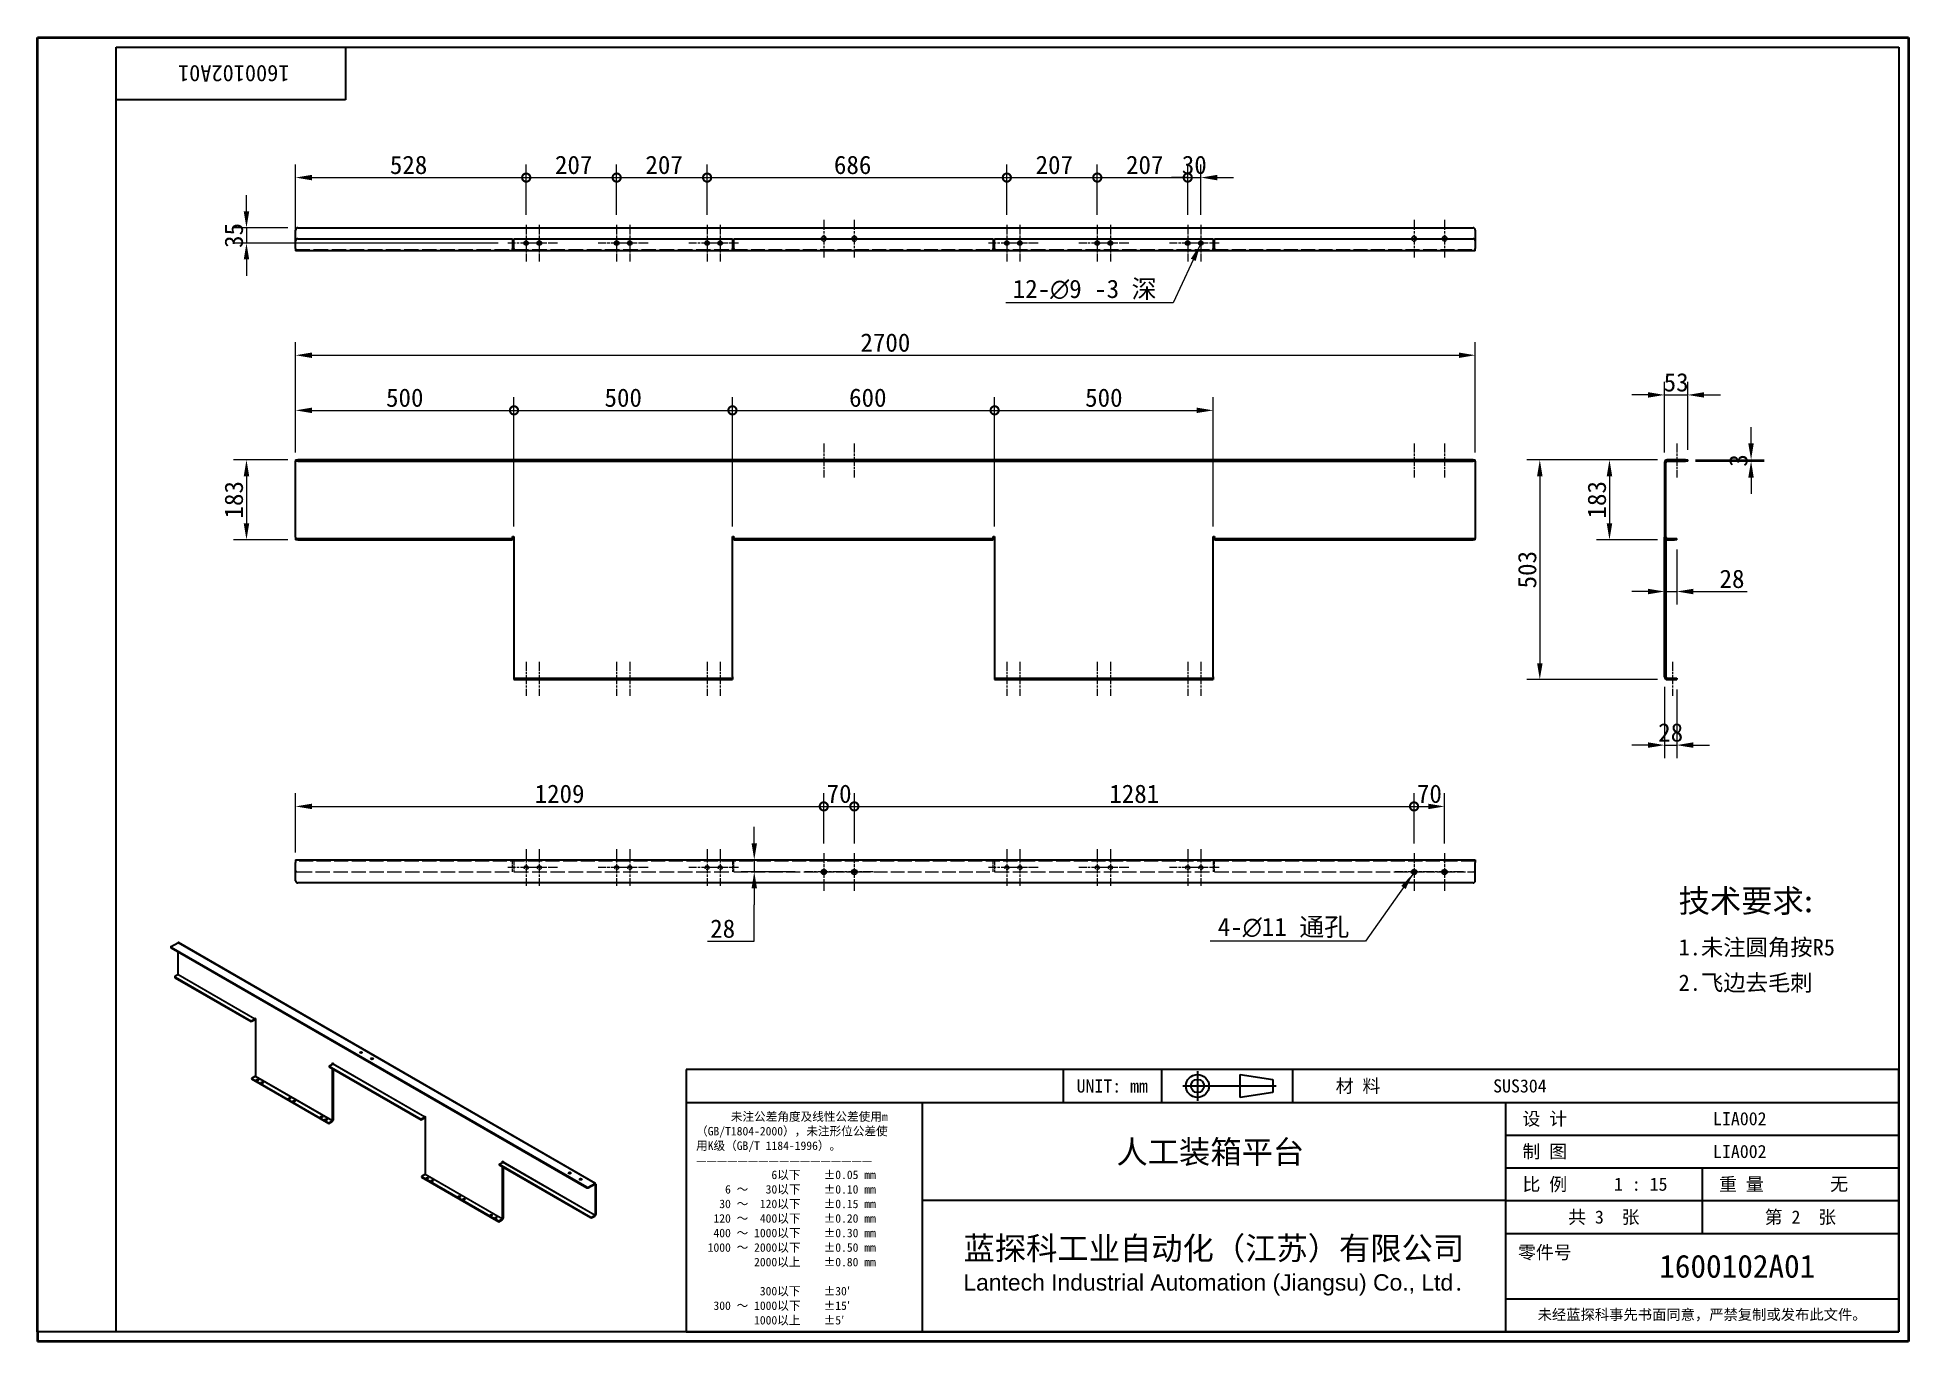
# Model space of a CAD drawing. Header units: millimetres. Extents: x 90 to 4373, y 82 to 3068.
import ezdxf
from ezdxf.enums import TextEntityAlignment as Align

# ---------------------------------------------------------------- set-up
doc = ezdxf.new("R2010")
doc.units = ezdxf.units.MM
doc.header["$LTSCALE"] = 15
doc.linetypes.add('CHAIN', pattern=[0.3543, 0.2362, -0.0295, 0.0591, -0.0295])
doc.linetypes.add('DASHED', pattern=[0.2067, 0.1654, -0.0413])
for name, color, linetype, lineweight in [('1', 7, 'Continuous', 18), ('可见 (ISO)', 7, 'Continuous', 25), ('可见窄的 (ISO)', 7, 'Continuous', 18), ('图框 (ISO)', 7, 'Continuous', 35), ('标题 (ISO)', 7, 'Continuous', 25)]:
    doc.layers.add(name, color=color, linetype=linetype, lineweight=lineweight)
for name, color, linetype, lineweight, true_color in [('中心标记 (ISO)', 1, 'CHAIN', 18, 0xff0000), ('中心线 (ISO)', 1, 'CHAIN', 18, 0xff0000), ('尺寸 (ISO)', 7, 'Continuous', 18, 0x008000), ('符号 (ISO)', 7, 'Continuous', 18, 0x008000), ('隐藏 (ISO)', 5, 'DASHED', 18, 0x0000ff)]:
    doc.layers.add(name, color=color, linetype=linetype, lineweight=lineweight, true_color=true_color)
doc.styles.add('文本样式164', font='SimSun.ttf')
doc.styles.add('文本样式165', font='SimSun.ttf')
doc.styles.add('文本样式74', font='SimSun.ttf')
doc.styles.add('最新国标', font='simfang.ttf')
doc.styles.add('注释文本 (ISO)', font='simfang.ttf')
doc.dimstyles.new('默认 (GB)', dxfattribs={"dimscale": 15, "dimtxt": 2.8, "dimasz": 2.5, "dimexe": 2, "dimexo": 1.5, "dimgap": 0.5, "dimtad": 1, "dimtoh": 1, "dimdsep": 46, "dimtxsty": '最新国标', "dimcen": 0.09, "dimdle": 10, "dimclrd": 256, "dimclre": 256, "dimclrt": 256, "dimaunit": 1, "dimadec": 3, "dimazin": 2, "dimtfac": 0.535714, "dimtdec": 3, "dimtmove": 0, "dimatfit": 3, "dimfxl": 0, "dimtolj": 1, "dimlwd": -1, "dimlwe": -1, "dimarcsym": 0})
doc.dimstyles.new('默认 (GB)$7', dxfattribs={"dimscale": 15, "dimtxt": 2.8, "dimasz": 2.5, "dimexe": 2, "dimexo": 1.5, "dimgap": 0.5, "dimtad": 1, "dimtoh": 1, "dimdsep": 46, "dimtxsty": '最新国标', "dimcen": 0.09, "dimdle": 10, "dimclrd": 256, "dimclre": 256, "dimclrt": 256, "dimaunit": 1, "dimadec": 3, "dimazin": 2, "dimtfac": 0.535714, "dimtdec": 3, "dimtmove": 0, "dimatfit": 3, "dimfxl": 0, "dimtolj": 1, "dimlwd": -1, "dimlwe": -1, "dimarcsym": 0})

msp = doc.modelspace()

# ---------------------------------------------------------------- texts
at = {"layer": '符号 (ISO)'}
for s, insert, char_height, width, attachment_point, line_spacing_factor, style in [('12-\\fAIGDT|b0|i0;{\\H42.0000;n}\\fFangSong|b0|i0;{\\H42.0000;9 -3 深}', (2651.565, 2466.777), 42, 365.06806, 9, 0.49, '最新国标'), ('{\\H1.75x;技术要求\\fCalibri|b0|i0|c0|p34;:\\fFangSong|b0|i0|c134|p49;\\P\\H0.71429x;1.未注圆角按R5\\P2.飞边去毛刺\\P}', (3846.152, 999.219), 30, 392.98246, 4, 1.298045, '注释文本 (ISO)'), ('4-\\fAIGDT|b0|i0;{\\H42.0000;n}\\fFangSong|b0|i0;{\\H42.0000;11 通孔}', (3092.36, 1006.211), 42, 333.31508, 9, 0.49, '最新国标')]:
    msp.add_mtext(s, dxfattribs=dict(at, insert=insert, char_height=char_height, width=width, attachment_point=attachment_point, line_spacing_factor=line_spacing_factor, style=style))

# ---------------------------------------------------------------- blocks, each defined once
blk = doc.blocks.new('图框 最新国标')
at = {"layer": '图框 (ISO)'}
for p, q in [((6, 7), (6, 204.5)), ((6, 204.5), (291.5, 204.5)), ((291.5, 204.5), (291.5, 5.5)), ((6, 7), (6, 5.5)), ((6, 7), (6, 5.5)), ((291.5, 5.5), (6, 5.5))]:
    blk.add_line(p, q, dxfattribs=at)
at = {"layer": '图框 (ISO)', "color": 7, "linetype": 'Continuous', "lineweight": 25}
for p, q in [((18, 203), (290, 203)), ((18, 7), (18, 203)), ((18, 203), (290, 203)), ((53, 203), (53, 195)), ((290, 203), (290, 7)), ((290, 203), (290, 7)), ((53, 195), (18, 195)), ((290, 7), (6, 7)), ((290, 7), (18, 7))]:
    blk.add_line(p, q, dxfattribs=at)
at = {"layer": '图框 (ISO)', "style": '文本样式74'}
blk.add_attdef('零件代号_001', (44.46, 200.25), '', height=2.5, rotation=180, dxfattribs=at)
blk = doc.blocks.new('标题栏 最新国标')
at = {"layer": '标题 (ISO)'}
for p, q in [((381.98, -183.84), (196.98, -183.84)), ((196.98, -183.84), (196.98, -223.84)), ((254.48, -183.84), (254.48, -188.84)), ((269.48, -183.84), (269.48, -188.84)), ((281.48, -188.09), (281.48, -184.59)), ((281.48, -184.59), (286.48, -185.34)), ((286.48, -185.34), (286.48, -187.34)), ((289.48, -183.84), (289.48, -188.84)), ((381.98, -223.84), (381.98, -183.84)), ((383.48, -183.84), (383.48, -225.34)), ((286.48, -187.34), (281.48, -188.09)), ((196.98, -188.84), (381.98, -188.84)), ((232.98, -188.84), (232.98, -223.84)), ((321.98, -188.84), (321.98, -223.84)), ((321.98, -193.84), (381.98, -193.84)), ((321.98, -198.84), (381.98, -198.84)), ((351.98, -198.84), (351.98, -208.84)), ((321.98, -203.84), (232.98, -203.84)), ((321.98, -203.84), (381.98, -203.84)), ((321.98, -208.84), (381.98, -208.84)), ((321.98, -218.84), (381.98, -218.84)), ((196.98, -223.84), (381.98, -223.84)), ((383.48, -225.34), (196.98, -225.34))]:
    blk.add_line(p, q, dxfattribs=at)
at = {"layer": '标题 (ISO)', "linetype": 'CHAIN', "ltscale": 5.000333}
blk.add_line((274.98, -184.09), (274.98, -188.59), dxfattribs=at)
at = {"layer": '标题 (ISO)', "linetype": 'CHAIN', "ltscale": 15.834605}
blk.add_line((272.73, -186.34), (286.98, -186.34), dxfattribs=at)
at = {"layer": '标题 (ISO)'}
for radius in [1.75, 1]:
    blk.add_circle((274.98, -186.34), radius, dxfattribs=at)
at = {"layer": '1', "style": '文本样式164'}
for s, p in [('UNIT: mm', (261.98, -186.34)), ('材 料', (299.48, -186.34)), ('设 计', (327.98, -191.34)), ('制 图', (327.98, -196.34)), ('比 例', (327.98, -201.34)), ('重 量', (357.98, -201.34)), ('共 3  张', (336.98, -206.34)), ('第 2  张', (366.98, -206.34))]:
    blk.add_text(s, height=2, dxfattribs=at).set_placement(p, align=Align.MIDDLE_CENTER)
at = {"layer": '标题 (ISO)', "style": '注释文本 (ISO)'}
for s, insert, char_height, attachment_point, line_spacing_factor in [('\\fSimSun|b0|i0;{\\H1.3000;      未注公差角度及线性公差使用m\\P}\\fSimSun|b0|i0;{\\H1.3000;（GB/T1804-2000），未注形位公差使\\P}\\fSimSun|b0|i0;{\\H1.3000;用K级（GB/T 1184-1996）。\\P}\\fSimSun|b0|i0;{\\H1.3000;—————————————————\\P}\\fSimSun|b0|i0;{\\H1.3000;             6以下    ±0.05 mm\\P}\\fSimSun|b0|i0;{\\H1.3000;     6 ～   30以下    ±0.10 mm\\P}\\fSimSun|b0|i0;{\\H1.3000;    30 ～  120以下    ±0.15 mm\\P}\\fSimSun|b0|i0;{\\H1.3000;   120 ～  400以下    ±0.20 mm\\P}\\fSimSun|b0|i0;{\\H1.3000;   400 ～ 1000以下    ±0.30 mm\\P}\\fSimSun|b0|i0;{\\H1.3000;  1000 ～ 2000以下    ±0.50 mm\\P}\\fSimSun|b0|i0;{\\H1.3000;          2000以上    ±0.80 mm\\P}\\fSimSun|b0|i0;{\\H1.3000;\\P}\\fSimSun|b0|i0;{\\H1.3000;           300以下    ±30′\\P}\\fSimSun|b0|i0;{\\H1.3000;   300 ～ 1000以下    ±15′\\P}\\fSimSun|b0|i0;{\\H1.3000;          1000以上    ±5′}', (198.48, -206.63), 1.3, 4, 1.023913), ('{\\fMicrosoft YaHei|b0|i0|c134|p34;\\H1.75x;蓝探科工业自动化（江苏）有限公司\\P\\fArial|b0|i0|c0|p34;\\H0.71429x;Lantech Industrial Automation (Jiangsu) Co., Ltd\\fFangSong|b0|i0|c134|p49;.\\H1.15195x; }', (277.48, -213.84), 2, 5, 0.978695)]:
    blk.add_mtext(s, dxfattribs=dict(at, insert=insert, char_height=char_height, attachment_point=attachment_point, line_spacing_factor=line_spacing_factor))
at = {"layer": '标题 (ISO)', "attachment_point": 5, "style": '注释文本 (ISO)'}
for s, insert, char_height in [('\\fFangSong|b0|i0;零件号', (327.98, -211.84), 2), ('\\fSimSun|b0|i0;{\\H1.6000;未经蓝探科事先书面同意，严禁复制或发布此文件。}', (351.98, -221.34), 1.6)]:
    blk.add_mtext(s, dxfattribs=dict(at, insert=insert, char_height=char_height))
at = {"layer": '标题 (ISO)'}
for tag, p, height, style in [('材料_001', (320.09, -187.33), 2, '注释文本 (ISO)'), ('设计人_001', (353.65, -192.33), 2, '注释文本 (ISO)'), ('库存编号_001', (262.62, -198.15), 3.5, '文本样式165'), ('设计人_001', (353.65, -197.33), 2, '注释文本 (ISO)'), ('视图比例_001', (338.53, -202.33), 2, '注释文本 (ISO)'), ('质量\\P3;_001', (371.53, -202.3), 2, '注释文本 (ISO)'), ('零件代号_001', (345.44, -215.59), 3.5, '文本样式165')]:
    blk.add_attdef(tag, p, '', height=height, dxfattribs=dict(at, style=style))
blk = doc.blocks.new('*D5')
at = {"layer": 'Defpoints', "color": 0, "transparency": 16777216}
for p in [(685.7, 2100.7), (568.4, 1917.7), (685.7, 1917.7)]:
    blk.add_point(p, dxfattribs=at)
at = {"layer": '尺寸 (ISO)', "color": 116, "true_color": 0x00803f, "transparency": 16777216}
for p, q in [((663.2, 2100.7), (538.4, 2100.7)), ((568.4, 2063.2), (568.4, 1955.2)), ((663.2, 1917.7), (538.4, 1917.7))]:
    blk.add_line(p, q, dxfattribs=at)
for points in [[(562.2, 2063.2), (574.7, 2063.2), (568.4, 2100.7)], [(562.2, 1955.2), (574.7, 1955.2), (568.4, 1917.7)]]:
    blk.add_solid(points, dxfattribs=at)
at = {"layer": '尺寸 (ISO)', "transparency": 16777216, "insert": (539.7, 2009.2), "char_height": 42, "attachment_point": 5, "rotation": 90, "style": '最新国标'}
blk.add_mtext('\\A1;183', dxfattribs=at)
blk = doc.blocks.new('*D6')
at = {"layer": 'Defpoints', "color": 0, "transparency": 16777216}
for p in [(3867, 2249.2), (3867, 2100.7), (3814, 2094.7)]:
    blk.add_point(p, dxfattribs=at)
at = {"layer": '尺寸 (ISO)', "color": 116, "true_color": 0x00803f, "transparency": 16777216}
for p, q in [((3814, 2117.2), (3814, 2279.2)), ((3867, 2123.2), (3867, 2279.2)), ((3776.5, 2249.2), (3739, 2249.2)), ((3814, 2249.2), (3867, 2249.2)), ((3904.5, 2249.2), (3942, 2249.2))]:
    blk.add_line(p, q, dxfattribs=at)
for points in [[(3776.5, 2255.5), (3776.5, 2243), (3814, 2249.2)], [(3904.5, 2255.5), (3904.5, 2243), (3867, 2249.2)]]:
    blk.add_solid(points, dxfattribs=at)
at = {"layer": '尺寸 (ISO)', "transparency": 16777216, "insert": (3840.5, 2277.9), "char_height": 42, "attachment_point": 5, "style": '最新国标'}
blk.add_mtext('\\A1;53', dxfattribs=at)
blk = doc.blocks.new('*D7')
at = {"layer": 'Defpoints', "color": 0, "transparency": 16777216}
for p in [(3820, 2100.7), (3528.5, 1597.7), (3820, 1597.7)]:
    blk.add_point(p, dxfattribs=at)
at = {"layer": '尺寸 (ISO)', "color": 116, "true_color": 0x00803f, "transparency": 16777216}
for p, q in [((3797.5, 2100.7), (3498.5, 2100.7)), ((3528.5, 2063.2), (3528.5, 1635.2)), ((3797.5, 1597.7), (3498.5, 1597.7))]:
    blk.add_line(p, q, dxfattribs=at)
for points in [[(3522.3, 2063.2), (3534.8, 2063.2), (3528.5, 2100.7)], [(3522.3, 1635.2), (3534.8, 1635.2), (3528.5, 1597.7)]]:
    blk.add_solid(points, dxfattribs=at)
at = {"layer": '尺寸 (ISO)', "transparency": 16777216, "insert": (3499.8, 1849.2), "char_height": 42, "attachment_point": 5, "rotation": 90, "style": '最新国标'}
blk.add_mtext('\\A1;503', dxfattribs=at)
blk = doc.blocks.new('*D8')
at = {"layer": 'Defpoints', "color": 0, "transparency": 16777216}
for p in [(3862, 2100.7), (3862, 2097.7), (4012, 2097.7)]:
    blk.add_point(p, dxfattribs=at)
at = {"layer": '尺寸 (ISO)', "color": 116, "true_color": 0x00803f, "transparency": 16777216}
for p, q in [((4012, 2138.2), (4012, 2175.7)), ((3884.5, 2100.7), (4042, 2100.7)), ((4012, 2100.7), (4012, 2097.7)), ((3884.5, 2097.7), (4042, 2097.7)), ((4012, 2060.2), (4012, 2022.7))]:
    blk.add_line(p, q, dxfattribs=at)
for points in [[(4005.7, 2138.2), (4018.2, 2138.2), (4012, 2100.7)], [(4005.7, 2060.2), (4018.2, 2060.2), (4012, 2097.7)]]:
    blk.add_solid(points, dxfattribs=at)
at = {"layer": '尺寸 (ISO)', "transparency": 16777216, "insert": (3983.2, 2099.2), "char_height": 42, "attachment_point": 5, "rotation": 90, "style": '最新国标'}
blk.add_mtext('\\A1;3', dxfattribs=at)
blk = doc.blocks.new('*D9')
at = {"layer": 'Defpoints', "color": 0, "transparency": 16777216}
for p in [(3842, 1917.7), (3842, 1799.3), (3814, 1785.8)]:
    blk.add_point(p, dxfattribs=at)
at = {"layer": '尺寸 (ISO)', "color": 116, "true_color": 0x00803f, "transparency": 16777216}
for p, q in [((3842, 1895.2), (3842, 1769.3)), ((3776.5, 1799.3), (3739, 1799.3)), ((3814, 1799.3), (3842, 1799.3)), ((3879.5, 1799.3), (4003.3, 1799.3))]:
    blk.add_line(p, q, dxfattribs=at)
for points in [[(3776.5, 1805.5), (3776.5, 1793), (3814, 1799.3)], [(3879.5, 1805.5), (3879.5, 1793), (3842, 1799.3)]]:
    blk.add_solid(points, dxfattribs=at)
at = {"layer": '尺寸 (ISO)', "transparency": 16777216, "insert": (3968.4, 1828), "char_height": 42, "attachment_point": 5, "style": '最新国标'}
blk.add_mtext('\\A1;28', dxfattribs=at)
blk = doc.blocks.new('*D10')
at = {"layer": 'Defpoints', "color": 0, "transparency": 16777216}
for p in [(3814, 1603.7), (3842, 1597.7), (3842, 1447.7)]:
    blk.add_point(p, dxfattribs=at)
at = {"layer": '尺寸 (ISO)', "color": 116, "true_color": 0x00803f, "transparency": 16777216}
for p, q in [((3814, 1581.2), (3814, 1417.7)), ((3842, 1575.2), (3842, 1417.7)), ((3776.5, 1447.7), (3739, 1447.7)), ((3814, 1447.7), (3842, 1447.7)), ((3879.5, 1447.7), (3917, 1447.7))]:
    blk.add_line(p, q, dxfattribs=at)
for points in [[(3776.5, 1454), (3776.5, 1441.5), (3814, 1447.7)], [(3879.5, 1454), (3879.5, 1441.5), (3842, 1447.7)]]:
    blk.add_solid(points, dxfattribs=at)
at = {"layer": '尺寸 (ISO)', "transparency": 16777216, "insert": (3828, 1476.4), "char_height": 42, "attachment_point": 5, "style": '最新国标'}
blk.add_mtext('\\A1;28', dxfattribs=at)
blk = doc.blocks.new('_DotSmall')
at = {"color": 0, "linetype": 'ByBlock', "const_width": 0.5}
blk.add_lwpolyline([(-0.0625, 0, 1), (0.0625, 0, 1)], format="xyb", close=True, dxfattribs=at)
blk = doc.blocks.new('*D11')
at = {"layer": 'Defpoints', "color": 0, "transparency": 16777216}
for p in [(1180.7, 2213.9), (680.7, 2094.7), (1180.7, 1925.2)]:
    blk.add_point(p, dxfattribs=at)
at = {"layer": '尺寸 (ISO)', "color": 116, "true_color": 0x00803f, "transparency": 16777216}
for p, q in [((680.7, 2117.2), (680.7, 2243.9)), ((1180.7, 1947.7), (1180.7, 2243.9)), ((718.2, 2213.9), (1180.7, 2213.9))]:
    blk.add_line(p, q, dxfattribs=at)
blk.add_solid([(718.2, 2220.2), (718.2, 2207.7), (680.7, 2213.9)], dxfattribs=at)
at = {"layer": '尺寸 (ISO)', "color": 116, "true_color": 0x00803f, "transparency": 16777216, "xscale": 37.5, "yscale": 37.5, "zscale": 37.5}
blk.add_blockref('_DotSmall', (1180.7, 2213.9), dxfattribs=at)
at = {"layer": '尺寸 (ISO)', "transparency": 16777216, "insert": (930.7, 2242.7), "char_height": 42, "attachment_point": 5, "style": '最新国标'}
blk.add_mtext('\\A1;500', dxfattribs=at)
blk = doc.blocks.new('*D13')
at = {"layer": 'Defpoints', "color": 0, "transparency": 16777216}
for p in [(1680.7, 2213.9), (1180.7, 1925.2), (1680.7, 1925.2)]:
    blk.add_point(p, dxfattribs=at)
at = {"layer": '尺寸 (ISO)', "color": 116, "true_color": 0x00803f, "transparency": 16777216}
for p, q in [((1180.7, 1947.7), (1180.7, 2243.9)), ((1680.7, 1947.7), (1680.7, 2243.9)), ((1180.7, 2213.9), (1680.7, 2213.9))]:
    blk.add_line(p, q, dxfattribs=at)
at = {"layer": '尺寸 (ISO)', "color": 116, "true_color": 0x00803f, "transparency": 16777216, "xscale": 37.5, "yscale": 37.5, "zscale": 37.5, "rotation": 180}
blk.add_blockref('_DotSmall', (1180.7, 2213.9), dxfattribs=at)
at = {"layer": '尺寸 (ISO)', "color": 116, "true_color": 0x00803f, "transparency": 16777216, "xscale": 37.5, "yscale": 37.5, "zscale": 37.5}
blk.add_blockref('_DotSmall', (1680.7, 2213.9), dxfattribs=at)
at = {"layer": '尺寸 (ISO)', "transparency": 16777216, "insert": (1430.7, 2242.7), "char_height": 42, "attachment_point": 5, "style": '最新国标'}
blk.add_mtext('\\A1;500', dxfattribs=at)
blk = doc.blocks.new('*D14')
at = {"layer": 'Defpoints', "color": 0, "transparency": 16777216}
for p in [(2280.7, 2213.9), (1680.7, 1925.2), (2280.7, 1925.2)]:
    blk.add_point(p, dxfattribs=at)
at = {"layer": '尺寸 (ISO)', "color": 116, "true_color": 0x00803f, "transparency": 16777216}
for p, q in [((1680.7, 1947.7), (1680.7, 2243.9)), ((2280.7, 1947.7), (2280.7, 2243.9)), ((1680.7, 2213.9), (2280.7, 2213.9))]:
    blk.add_line(p, q, dxfattribs=at)
at = {"layer": '尺寸 (ISO)', "color": 116, "true_color": 0x00803f, "transparency": 16777216, "xscale": 37.5, "yscale": 37.5, "zscale": 37.5, "rotation": 180}
blk.add_blockref('_DotSmall', (1680.7, 2213.9), dxfattribs=at)
at = {"layer": '尺寸 (ISO)', "color": 116, "true_color": 0x00803f, "transparency": 16777216, "xscale": 37.5, "yscale": 37.5, "zscale": 37.5}
blk.add_blockref('_DotSmall', (2280.7, 2213.9), dxfattribs=at)
at = {"layer": '尺寸 (ISO)', "transparency": 16777216, "insert": (1990.5, 2242.7), "char_height": 42, "attachment_point": 5, "style": '最新国标'}
blk.add_mtext('\\A1;600', dxfattribs=at)
blk = doc.blocks.new('*D15')
at = {"layer": 'Defpoints', "color": 0, "transparency": 16777216}
for p in [(2780.7, 2213.9), (2280.7, 1925.2), (2780.7, 1925.2)]:
    blk.add_point(p, dxfattribs=at)
at = {"layer": '尺寸 (ISO)', "color": 116, "true_color": 0x00803f, "transparency": 16777216}
for p, q in [((2280.7, 1947.7), (2280.7, 2243.9)), ((2780.7, 1947.7), (2780.7, 2243.9)), ((2280.7, 2213.9), (2743.2, 2213.9))]:
    blk.add_line(p, q, dxfattribs=at)
blk.add_solid([(2743.2, 2220.2), (2743.2, 2207.7), (2780.7, 2213.9)], dxfattribs=at)
at = {"layer": '尺寸 (ISO)', "color": 116, "true_color": 0x00803f, "transparency": 16777216, "xscale": 37.5, "yscale": 37.5, "zscale": 37.5, "rotation": 180}
blk.add_blockref('_DotSmall', (2280.7, 2213.9), dxfattribs=at)
at = {"layer": '尺寸 (ISO)', "transparency": 16777216, "insert": (2530.7, 2242.7), "char_height": 42, "attachment_point": 5, "style": '最新国标'}
blk.add_mtext('\\A1;500', dxfattribs=at)
blk = doc.blocks.new('*D16')
at = {"layer": 'Defpoints', "color": 0, "transparency": 16777216}
for p in [(1208.7, 2746.7), (1208.7, 2638.7), (680.7, 2601.7)]:
    blk.add_point(p, dxfattribs=at)
at = {"layer": '尺寸 (ISO)', "color": 116, "true_color": 0x00803f, "transparency": 16777216}
for p, q in [((680.7, 2624.2), (680.7, 2776.7)), ((718.2, 2746.7), (1208.7, 2746.7)), ((1208.7, 2661.2), (1208.7, 2776.7))]:
    blk.add_line(p, q, dxfattribs=at)
blk.add_solid([(718.2, 2753), (718.2, 2740.5), (680.7, 2746.7)], dxfattribs=at)
at = {"layer": '尺寸 (ISO)', "color": 116, "true_color": 0x00803f, "transparency": 16777216, "xscale": 37.5, "yscale": 37.5, "zscale": 37.5}
blk.add_blockref('_DotSmall', (1208.7, 2746.7), dxfattribs=at)
at = {"layer": '尺寸 (ISO)', "transparency": 16777216, "insert": (939.5, 2775.5), "char_height": 42, "attachment_point": 5, "style": '最新国标'}
blk.add_mtext('\\A1;528', dxfattribs=at)
blk = doc.blocks.new('*D17')
at = {"layer": 'Defpoints', "color": 0, "transparency": 16777216}
for p in [(1415.7, 2746.7), (1208.7, 2638.7), (1415.7, 2638.7)]:
    blk.add_point(p, dxfattribs=at)
at = {"layer": '尺寸 (ISO)', "color": 116, "true_color": 0x00803f, "transparency": 16777216}
for p, q in [((1208.7, 2661.2), (1208.7, 2776.7)), ((1208.7, 2746.7), (1415.7, 2746.7)), ((1415.7, 2661.2), (1415.7, 2776.7))]:
    blk.add_line(p, q, dxfattribs=at)
at = {"layer": '尺寸 (ISO)', "color": 116, "true_color": 0x00803f, "transparency": 16777216, "xscale": 37.5, "yscale": 37.5, "zscale": 37.5, "rotation": 180}
blk.add_blockref('_DotSmall', (1208.7, 2746.7), dxfattribs=at)
at = {"layer": '尺寸 (ISO)', "color": 116, "true_color": 0x00803f, "transparency": 16777216, "xscale": 37.5, "yscale": 37.5, "zscale": 37.5}
blk.add_blockref('_DotSmall', (1415.7, 2746.7), dxfattribs=at)
at = {"layer": '尺寸 (ISO)', "transparency": 16777216, "insert": (1317.3, 2775.5), "char_height": 42, "attachment_point": 5, "style": '最新国标'}
blk.add_mtext('\\A1;207', dxfattribs=at)
blk = doc.blocks.new('*D18')
at = {"layer": 'Defpoints', "color": 0, "transparency": 16777216}
for p in [(1622.7, 2746.7), (1415.7, 2638.7), (1622.7, 2638.7)]:
    blk.add_point(p, dxfattribs=at)
at = {"layer": '尺寸 (ISO)', "color": 116, "true_color": 0x00803f, "transparency": 16777216}
for p, q in [((1415.7, 2661.2), (1415.7, 2776.7)), ((1415.7, 2746.7), (1622.7, 2746.7)), ((1622.7, 2661.2), (1622.7, 2776.7))]:
    blk.add_line(p, q, dxfattribs=at)
at = {"layer": '尺寸 (ISO)', "color": 116, "true_color": 0x00803f, "transparency": 16777216, "xscale": 37.5, "yscale": 37.5, "zscale": 37.5, "rotation": 180}
blk.add_blockref('_DotSmall', (1415.7, 2746.7), dxfattribs=at)
at = {"layer": '尺寸 (ISO)', "color": 116, "true_color": 0x00803f, "transparency": 16777216, "xscale": 37.5, "yscale": 37.5, "zscale": 37.5}
blk.add_blockref('_DotSmall', (1622.7, 2746.7), dxfattribs=at)
at = {"layer": '尺寸 (ISO)', "transparency": 16777216, "insert": (1524.3, 2775.5), "char_height": 42, "attachment_point": 5, "style": '最新国标'}
blk.add_mtext('\\A1;207', dxfattribs=at)
blk = doc.blocks.new('*D19')
at = {"layer": 'Defpoints', "color": 0, "transparency": 16777216}
for p in [(2308.7, 2746.7), (1622.7, 2638.7), (2308.7, 2638.7)]:
    blk.add_point(p, dxfattribs=at)
at = {"layer": '尺寸 (ISO)', "color": 116, "true_color": 0x00803f, "transparency": 16777216}
for p, q in [((1622.7, 2661.2), (1622.7, 2776.7)), ((1622.7, 2746.7), (2308.7, 2746.7)), ((2308.7, 2661.2), (2308.7, 2776.7))]:
    blk.add_line(p, q, dxfattribs=at)
at = {"layer": '尺寸 (ISO)', "color": 116, "true_color": 0x00803f, "transparency": 16777216, "xscale": 37.5, "yscale": 37.5, "zscale": 37.5, "rotation": 180}
blk.add_blockref('_DotSmall', (1622.7, 2746.7), dxfattribs=at)
at = {"layer": '尺寸 (ISO)', "color": 116, "true_color": 0x00803f, "transparency": 16777216, "xscale": 37.5, "yscale": 37.5, "zscale": 37.5}
blk.add_blockref('_DotSmall', (2308.7, 2746.7), dxfattribs=at)
at = {"layer": '尺寸 (ISO)', "transparency": 16777216, "insert": (1955.8, 2775.5), "char_height": 42, "attachment_point": 5, "style": '最新国标'}
blk.add_mtext('\\A1;686', dxfattribs=at)
blk = doc.blocks.new('*D20')
at = {"layer": 'Defpoints', "color": 0, "transparency": 16777216}
for p in [(2515.7, 2746.7), (2308.7, 2638.7), (2515.7, 2638.7)]:
    blk.add_point(p, dxfattribs=at)
at = {"layer": '尺寸 (ISO)', "color": 116, "true_color": 0x00803f, "transparency": 16777216}
for p, q in [((2308.7, 2661.2), (2308.7, 2776.7)), ((2308.7, 2746.7), (2515.7, 2746.7)), ((2515.7, 2661.2), (2515.7, 2776.7))]:
    blk.add_line(p, q, dxfattribs=at)
at = {"layer": '尺寸 (ISO)', "color": 116, "true_color": 0x00803f, "transparency": 16777216, "xscale": 37.5, "yscale": 37.5, "zscale": 37.5, "rotation": 180}
blk.add_blockref('_DotSmall', (2308.7, 2746.7), dxfattribs=at)
at = {"layer": '尺寸 (ISO)', "color": 116, "true_color": 0x00803f, "transparency": 16777216, "xscale": 37.5, "yscale": 37.5, "zscale": 37.5}
blk.add_blockref('_DotSmall', (2515.7, 2746.7), dxfattribs=at)
at = {"layer": '尺寸 (ISO)', "transparency": 16777216, "insert": (2417.3, 2775.5), "char_height": 42, "attachment_point": 5, "style": '最新国标'}
blk.add_mtext('\\A1;207', dxfattribs=at)
blk = doc.blocks.new('*D21')
at = {"layer": 'Defpoints', "color": 0, "transparency": 16777216}
for p in [(2722.7, 2746.7), (2515.7, 2638.7), (2722.7, 2638.7)]:
    blk.add_point(p, dxfattribs=at)
at = {"layer": '尺寸 (ISO)', "color": 116, "true_color": 0x00803f, "transparency": 16777216}
for p, q in [((2515.7, 2661.2), (2515.7, 2776.7)), ((2515.7, 2746.7), (2722.7, 2746.7)), ((2722.7, 2661.2), (2722.7, 2776.7))]:
    blk.add_line(p, q, dxfattribs=at)
at = {"layer": '尺寸 (ISO)', "color": 116, "true_color": 0x00803f, "transparency": 16777216, "xscale": 37.5, "yscale": 37.5, "zscale": 37.5, "rotation": 180}
blk.add_blockref('_DotSmall', (2515.7, 2746.7), dxfattribs=at)
at = {"layer": '尺寸 (ISO)', "color": 116, "true_color": 0x00803f, "transparency": 16777216, "xscale": 37.5, "yscale": 37.5, "zscale": 37.5}
blk.add_blockref('_DotSmall', (2722.7, 2746.7), dxfattribs=at)
at = {"layer": '尺寸 (ISO)', "transparency": 16777216, "insert": (2624.3, 2775.5), "char_height": 42, "attachment_point": 5, "style": '最新国标'}
blk.add_mtext('\\A1;207', dxfattribs=at)
blk = doc.blocks.new('*D22')
at = {"layer": 'Defpoints', "color": 0, "transparency": 16777216}
for p in [(2752.7, 2746.7), (2722.7, 2638.7), (2752.7, 2638.7)]:
    blk.add_point(p, dxfattribs=at)
at = {"layer": '尺寸 (ISO)', "color": 116, "true_color": 0x00803f, "transparency": 16777216}
for p, q in [((2722.7, 2746.7), (2685.2, 2746.7)), ((2722.7, 2661.2), (2722.7, 2776.7)), ((2722.7, 2746.7), (2752.7, 2746.7)), ((2752.7, 2661.2), (2752.7, 2776.7)), ((2790.2, 2746.7), (2827.7, 2746.7))]:
    blk.add_line(p, q, dxfattribs=at)
blk.add_solid([(2790.2, 2753), (2790.2, 2740.5), (2752.7, 2746.7)], dxfattribs=at)
at = {"layer": '尺寸 (ISO)', "color": 116, "true_color": 0x00803f, "transparency": 16777216, "xscale": 37.5, "yscale": 37.5, "zscale": 37.5}
blk.add_blockref('_DotSmall', (2722.7, 2746.7), dxfattribs=at)
at = {"layer": '尺寸 (ISO)', "transparency": 16777216, "insert": (2737.7, 2775.5), "char_height": 42, "attachment_point": 5, "style": '最新国标'}
blk.add_mtext('\\A1;30', dxfattribs=at)
blk = doc.blocks.new('*D23')
at = {"layer": 'Defpoints', "color": 0, "transparency": 16777216}
for p in [(1889.7, 1307.4), (1889.7, 1200.4), (680.7, 1179.4)]:
    blk.add_point(p, dxfattribs=at)
at = {"layer": '尺寸 (ISO)', "color": 116, "true_color": 0x00803f, "transparency": 16777216}
for p, q in [((680.7, 1201.9), (680.7, 1337.4)), ((1889.7, 1222.9), (1889.7, 1337.4)), ((718.2, 1307.4), (1889.7, 1307.4))]:
    blk.add_line(p, q, dxfattribs=at)
blk.add_solid([(718.2, 1313.6), (718.2, 1301.1), (680.7, 1307.4)], dxfattribs=at)
at = {"layer": '尺寸 (ISO)', "color": 116, "true_color": 0x00803f, "transparency": 16777216, "xscale": 37.5, "yscale": 37.5, "zscale": 37.5}
blk.add_blockref('_DotSmall', (1889.7, 1307.4), dxfattribs=at)
at = {"layer": '尺寸 (ISO)', "transparency": 16777216, "insert": (1285, 1336.1), "char_height": 42, "attachment_point": 5, "style": '最新国标'}
blk.add_mtext('\\A1;1209', dxfattribs=at)
blk = doc.blocks.new('*D24')
at = {"layer": 'Defpoints', "color": 0, "transparency": 16777216}
for p in [(1959.7, 1307.4), (1889.7, 1200.4), (1959.7, 1200.4)]:
    blk.add_point(p, dxfattribs=at)
at = {"layer": '尺寸 (ISO)', "color": 116, "true_color": 0x00803f, "transparency": 16777216}
for p, q in [((1889.7, 1222.9), (1889.7, 1337.4)), ((1959.7, 1222.9), (1959.7, 1337.4)), ((1889.7, 1307.4), (1959.7, 1307.4))]:
    blk.add_line(p, q, dxfattribs=at)
at = {"layer": '尺寸 (ISO)', "color": 116, "true_color": 0x00803f, "transparency": 16777216, "xscale": 37.5, "yscale": 37.5, "zscale": 37.5, "rotation": 180}
blk.add_blockref('_DotSmall', (1889.7, 1307.4), dxfattribs=at)
at = {"layer": '尺寸 (ISO)', "color": 116, "true_color": 0x00803f, "transparency": 16777216, "xscale": 37.5, "yscale": 37.5, "zscale": 37.5}
blk.add_blockref('_DotSmall', (1959.7, 1307.4), dxfattribs=at)
at = {"layer": '尺寸 (ISO)', "transparency": 16777216, "insert": (1924.8, 1336.1), "char_height": 42, "attachment_point": 5, "style": '最新国标'}
blk.add_mtext('\\A1;70', dxfattribs=at)
blk = doc.blocks.new('*D25')
at = {"layer": 'Defpoints', "color": 0, "transparency": 16777216}
for p in [(3240.7, 1307.4), (1959.7, 1200.4), (3240.7, 1200.4)]:
    blk.add_point(p, dxfattribs=at)
at = {"layer": '尺寸 (ISO)', "color": 116, "true_color": 0x00803f, "transparency": 16777216}
for p, q in [((1959.7, 1222.9), (1959.7, 1337.4)), ((3240.7, 1222.9), (3240.7, 1337.4)), ((1959.7, 1307.4), (3240.7, 1307.4))]:
    blk.add_line(p, q, dxfattribs=at)
at = {"layer": '尺寸 (ISO)', "color": 116, "true_color": 0x00803f, "transparency": 16777216, "xscale": 37.5, "yscale": 37.5, "zscale": 37.5, "rotation": 180}
blk.add_blockref('_DotSmall', (1959.7, 1307.4), dxfattribs=at)
at = {"layer": '尺寸 (ISO)', "color": 116, "true_color": 0x00803f, "transparency": 16777216, "xscale": 37.5, "yscale": 37.5, "zscale": 37.5}
blk.add_blockref('_DotSmall', (3240.7, 1307.4), dxfattribs=at)
at = {"layer": '尺寸 (ISO)', "transparency": 16777216, "insert": (2600.3, 1336.1), "char_height": 42, "attachment_point": 5, "style": '最新国标'}
blk.add_mtext('\\A1;1281', dxfattribs=at)
blk = doc.blocks.new('*D26')
at = {"layer": 'Defpoints', "color": 0, "transparency": 16777216}
for p in [(3310.7, 1307.4), (3240.7, 1200.4), (3310.7, 1200.4)]:
    blk.add_point(p, dxfattribs=at)
at = {"layer": '尺寸 (ISO)', "color": 116, "true_color": 0x00803f, "transparency": 16777216}
for p, q in [((3240.7, 1222.9), (3240.7, 1337.4)), ((3310.7, 1222.9), (3310.7, 1337.4)), ((3240.7, 1307.4), (3273.2, 1307.4))]:
    blk.add_line(p, q, dxfattribs=at)
blk.add_solid([(3273.2, 1313.6), (3273.2, 1301.1), (3310.7, 1307.4)], dxfattribs=at)
at = {"layer": '尺寸 (ISO)', "color": 116, "true_color": 0x00803f, "transparency": 16777216, "xscale": 37.5, "yscale": 37.5, "zscale": 37.5, "rotation": 180}
blk.add_blockref('_DotSmall', (3240.7, 1307.4), dxfattribs=at)
at = {"layer": '尺寸 (ISO)', "transparency": 16777216, "insert": (3275.8, 1336.1), "char_height": 42, "attachment_point": 5, "style": '最新国标'}
blk.add_mtext('\\A1;70', dxfattribs=at)
blk = doc.blocks.new('*D27')
at = {"layer": 'Defpoints', "color": 0, "transparency": 16777216}
for p in [(685.7, 2631.7), (568.4, 2596.7), (1166.7, 2596.7)]:
    blk.add_point(p, dxfattribs=at)
at = {"layer": '尺寸 (ISO)', "color": 116, "true_color": 0x00803f, "transparency": 16777216}
for p, q in [((568.4, 2669.2), (568.4, 2706.7)), ((663.2, 2631.7), (538.4, 2631.7)), ((568.4, 2631.7), (568.4, 2596.7)), ((1144.2, 2596.7), (538.4, 2596.7)), ((568.4, 2559.2), (568.4, 2521.7))]:
    blk.add_line(p, q, dxfattribs=at)
for points in [[(562.2, 2669.2), (574.7, 2669.2), (568.4, 2631.7)], [(562.2, 2559.2), (574.7, 2559.2), (568.4, 2596.7)]]:
    blk.add_solid(points, dxfattribs=at)
at = {"layer": '尺寸 (ISO)', "transparency": 16777216, "insert": (539.7, 2614.2), "char_height": 42, "attachment_point": 5, "rotation": 90, "style": '最新国标'}
blk.add_mtext('\\A1;35', dxfattribs=at)
blk = doc.blocks.new('*D28')
at = {"layer": 'Defpoints', "color": 0, "transparency": 16777216}
for p in [(1730.6, 1157.4), (1762.1, 1185.4), (1846.7, 1157.4)]:
    blk.add_point(p, dxfattribs=at)
at = {"layer": '尺寸 (ISO)', "color": 116, "true_color": 0x00803f, "transparency": 16777216}
for p, q in [((1730.6, 1222.9), (1730.6, 1260.4)), ((1824.2, 1157.4), (1700.6, 1157.4)), ((1730.6, 1185.4), (1730.6, 1157.4)), ((1730.6, 1119.9), (1730.6, 1082.4)), ((1730.6, 998.6), (1730.6, 1082.4)), ((1623.4, 998.6), (1730.6, 998.6))]:
    blk.add_line(p, q, dxfattribs=at)
for points in [[(1724.4, 1222.9), (1736.9, 1222.9), (1730.6, 1185.4)], [(1724.4, 1119.9), (1736.9, 1119.9), (1730.6, 1157.4)]]:
    blk.add_solid(points, dxfattribs=at)
at = {"layer": '尺寸 (ISO)', "transparency": 16777216, "insert": (1658.3, 1027.4), "char_height": 42, "attachment_point": 5, "style": '最新国标'}
blk.add_mtext('\\A1;28', dxfattribs=at)
blk = doc.blocks.new('*D29')
at = {"layer": 'Defpoints', "color": 0, "transparency": 16777216}
for p in [(3820, 2100.7), (3687.9, 1917.7), (3820, 1917.7)]:
    blk.add_point(p, dxfattribs=at)
at = {"layer": '尺寸 (ISO)', "color": 116, "true_color": 0x00803f, "transparency": 16777216}
for p, q in [((3797.5, 2100.7), (3657.9, 2100.7)), ((3687.9, 2063.2), (3687.9, 1955.2)), ((3797.5, 1917.7), (3657.9, 1917.7))]:
    blk.add_line(p, q, dxfattribs=at)
for points in [[(3681.7, 2063.2), (3694.2, 2063.2), (3687.9, 2100.7)], [(3681.7, 1955.2), (3694.2, 1955.2), (3687.9, 1917.7)]]:
    blk.add_solid(points, dxfattribs=at)
at = {"layer": '尺寸 (ISO)', "transparency": 16777216, "insert": (3659.2, 2009.2), "char_height": 42, "attachment_point": 5, "rotation": 90, "style": '最新国标'}
blk.add_mtext('\\A1;183', dxfattribs=at)
blk = doc.blocks.new('*D30')
at = {"layer": 'Defpoints', "color": 0, "transparency": 16777216}
for p in [(3380.7, 2340.1), (680.7, 2094.7), (3380.7, 2094.7)]:
    blk.add_point(p, dxfattribs=at)
at = {"layer": '尺寸 (ISO)', "color": 116, "true_color": 0x00803f, "transparency": 16777216}
for p, q in [((680.7, 2117.2), (680.7, 2370.1)), ((3380.7, 2117.2), (3380.7, 2370.1)), ((718.2, 2340.1), (3343.2, 2340.1))]:
    blk.add_line(p, q, dxfattribs=at)
for points in [[(718.2, 2346.3), (718.2, 2333.8), (680.7, 2340.1)], [(3343.2, 2346.3), (3343.2, 2333.8), (3380.7, 2340.1)]]:
    blk.add_solid(points, dxfattribs=at)
at = {"layer": '尺寸 (ISO)', "transparency": 16777216, "insert": (2030.7, 2368.8), "char_height": 42, "attachment_point": 5, "style": '最新国标'}
blk.add_mtext('\\A1;2700', dxfattribs=at)

# ---------------------------------------------------------------- dimensions: what is measured, and where the dimension line sits
at = {"layer": '尺寸 (ISO)', "color": 116, "true_color": 0x00803f}
for base, p1, p2, angle, override, picture, middle in [((1208.656, 2746.713), (680.656, 2601.713), (1208.656, 2638.713), 180, {"dimgap": 0.5, "dimtoh": 0, "dimdec": 2, "dimblk2": 'DotSmall', "dimsah": 1, "dimdle": 0, "dimtol": 0, "dimlim": 0, "dimtp": 0, "dimtm": 0, "dimtdec": 3, "dimtofl": 0, "dimatfit": 1}, '*D16', (939.506, 2746.713)), ((1415.656, 2746.713), (1208.656, 2638.713), (1415.656, 2638.713), 180, {"dimgap": 0.5, "dimtoh": 0, "dimdec": 2, "dimblk1": 'DotSmall', "dimblk2": 'DotSmall', "dimsah": 1, "dimdle": 0, "dimtol": 0, "dimlim": 0, "dimtp": 0, "dimtm": 0, "dimtdec": 3, "dimtofl": 0, "dimatfit": 1}, '*D17', (1317.306, 2746.713)), ((1622.656, 2746.713), (1415.656, 2638.713), (1622.656, 2638.713), 180, {"dimgap": 0.5, "dimtoh": 0, "dimdec": 2, "dimblk1": 'DotSmall', "dimblk2": 'DotSmall', "dimsah": 1, "dimdle": 0, "dimtol": 0, "dimlim": 0, "dimtp": 0, "dimtm": 0, "dimtdec": 3, "dimtofl": 0, "dimatfit": 1}, '*D18', (1524.306, 2746.713)), ((2308.656, 2746.713), (1622.656, 2638.713), (2308.656, 2638.713), 180, {"dimgap": 0.5, "dimtoh": 0, "dimdec": 2, "dimblk1": 'DotSmall', "dimblk2": 'DotSmall', "dimsah": 1, "dimdle": 0, "dimtol": 0, "dimlim": 0, "dimtp": 0, "dimtm": 0, "dimtdec": 3, "dimtofl": 0, "dimatfit": 1}, '*D19', (1955.806, 2746.713)), ((2515.656, 2746.713), (2308.656, 2638.713), (2515.656, 2638.713), 180, {"dimgap": 0.5, "dimtoh": 0, "dimdec": 2, "dimblk1": 'DotSmall', "dimblk2": 'DotSmall', "dimsah": 1, "dimdle": 0, "dimtol": 0, "dimlim": 0, "dimtp": 0, "dimtm": 0, "dimtdec": 3, "dimtofl": 0, "dimatfit": 1}, '*D20', (2417.306, 2746.713)), ((2722.656, 2746.713), (2515.656, 2638.713), (2722.656, 2638.713), 180, {"dimgap": 0.5, "dimtoh": 0, "dimdec": 2, "dimblk1": 'DotSmall', "dimblk2": 'DotSmall', "dimsah": 1, "dimdle": 0, "dimtol": 0, "dimlim": 0, "dimtp": 0, "dimtm": 0, "dimtdec": 3, "dimtofl": 0, "dimatfit": 1}, '*D21', (2624.306, 2746.713)), ((2752.656, 2746.713), (2722.656, 2638.713), (2752.656, 2638.713), 180, {"dimgap": 0.5, "dimtoh": 0, "dimdec": 2, "dimblk1": 'DotSmall', "dimsah": 1, "dimdle": 0, "dimtol": 0, "dimlim": 0, "dimtp": 0, "dimtm": 0, "dimtdec": 3, "dimtofl": 1, "dimatfit": 1}, '*D22', (2737.656, 2746.713)), ((568.415, 2596.713), (685.656, 2631.713), (1166.656, 2596.713), 270, {"dimgap": 0.5, "dimtoh": 0, "dimdec": 2, "dimtol": 0, "dimlim": 0, "dimtp": 0, "dimtm": 0, "dimtdec": 3, "dimtofl": 1, "dimatfit": 1}, '*D27', (568.415, 2614.213)), ((1180.656, 2213.932), (680.656, 2094.702), (1180.656, 1925.202), 180, {"dimgap": 0.5, "dimtoh": 0, "dimdec": 2, "dimblk2": 'DotSmall', "dimsah": 1, "dimdle": 0, "dimtol": 0, "dimlim": 0, "dimtp": 0, "dimtm": 0, "dimtdec": 3, "dimtofl": 0, "dimatfit": 1}, '*D11', (930.656, 2213.932)), ((1680.656, 2213.932), (1180.656, 1925.202), (1680.656, 1925.202), 180, {"dimgap": 0.5, "dimtoh": 0, "dimdec": 2, "dimblk1": 'DotSmall', "dimblk2": 'DotSmall', "dimsah": 1, "dimdle": 0, "dimtol": 0, "dimlim": 0, "dimtp": 0, "dimtm": 0, "dimtdec": 3, "dimtofl": 0, "dimatfit": 1}, '*D13', (1430.656, 2213.932)), ((2280.656, 2213.932), (1680.656, 1925.202), (2280.656, 1925.202), 180, {"dimgap": 0.5, "dimtoh": 0, "dimdec": 2, "dimblk1": 'DotSmall', "dimblk2": 'DotSmall', "dimsah": 1, "dimdle": 0, "dimtol": 0, "dimlim": 0, "dimtp": 0, "dimtm": 0, "dimtdec": 3, "dimtofl": 0, "dimatfit": 1}, '*D14', (1990.52, 2213.932)), ((2780.656, 2213.932), (2280.656, 1925.202), (2780.656, 1925.202), 180, {"dimgap": 0.5, "dimtoh": 0, "dimdec": 2, "dimblk1": 'DotSmall', "dimsah": 1, "dimdle": 0, "dimtol": 0, "dimlim": 0, "dimtp": 0, "dimtm": 0, "dimtdec": 3, "dimtofl": 0, "dimatfit": 1}, '*D15', (2530.656, 2213.932)), ((3866.966, 2249.202), (3813.966, 2094.702), (3866.966, 2100.702), 180, {"dimgap": 0.5, "dimtoh": 0, "dimdec": 2, "dimtol": 0, "dimlim": 0, "dimtp": 0, "dimtm": 0, "dimtdec": 3, "dimtofl": 1, "dimatfit": 1}, '*D6', (3840.466, 2249.202)), ((4011.966, 2097.702), (3861.966, 2100.702), (3861.966, 2097.702), 90, {"dimgap": 0.5, "dimtoh": 0, "dimdec": 2, "dimtol": 0, "dimlim": 0, "dimtp": 0, "dimtm": 0, "dimtdec": 3, "dimtofl": 1, "dimatfit": 1}, '*D8', (4011.966, 2099.202)), ((568.415, 1917.702), (685.656, 2100.702), (685.656, 1917.702), 90, {"dimgap": 0.5, "dimtoh": 0, "dimdec": 2, "dimtol": 0, "dimlim": 0, "dimtp": 0, "dimtm": 0, "dimtdec": 3, "dimtofl": 0, "dimatfit": 1}, '*D5', (568.415, 2009.202)), ((3528.544, 1597.702), (3819.966, 2100.702), (3819.966, 1597.702), 90, {"dimgap": 0.5, "dimtoh": 0, "dimdec": 2, "dimtol": 0, "dimlim": 0, "dimtp": 0, "dimtm": 0, "dimtdec": 3, "dimtofl": 0, "dimatfit": 1}, '*D7', (3528.544, 1849.202)), ((3687.932, 1917.702), (3819.966, 2100.702), (3819.966, 1917.702), 90, {"dimgap": 0.5, "dimtoh": 0, "dimdec": 2, "dimtol": 0, "dimlim": 0, "dimtp": 0, "dimtm": 0, "dimtdec": 3, "dimtofl": 0, "dimatfit": 1}, '*D29', (3687.932, 2009.202)), ((1889.656, 1307.383), (680.656, 1179.383), (1889.656, 1200.383), 180, {"dimgap": 0.5, "dimtoh": 0, "dimdec": 2, "dimblk2": 'DotSmall', "dimsah": 1, "dimdle": 0, "dimtol": 0, "dimlim": 0, "dimtp": 0, "dimtm": 0, "dimtdec": 3, "dimtofl": 0, "dimatfit": 1}, '*D23', (1285.006, 1307.383)), ((1959.656, 1307.383), (1889.656, 1200.383), (1959.656, 1200.383), 180, {"dimgap": 0.5, "dimtoh": 0, "dimdec": 2, "dimblk1": 'DotSmall', "dimblk2": 'DotSmall', "dimsah": 1, "dimdle": 0, "dimtol": 0, "dimlim": 0, "dimtp": 0, "dimtm": 0, "dimtdec": 3, "dimtofl": 1, "dimatfit": 1}, '*D24', (1924.806, 1307.383)), ((3240.656, 1307.383), (1959.656, 1200.383), (3240.656, 1200.383), 180, {"dimgap": 0.5, "dimtoh": 0, "dimdec": 2, "dimblk1": 'DotSmall', "dimblk2": 'DotSmall', "dimsah": 1, "dimdle": 0, "dimtol": 0, "dimlim": 0, "dimtp": 0, "dimtm": 0, "dimtdec": 3, "dimtofl": 0, "dimatfit": 1}, '*D25', (2600.306, 1307.383)), ((3310.656, 1307.383), (3240.656, 1200.383), (3310.656, 1200.383), 180, {"dimgap": 0.5, "dimtoh": 0, "dimdec": 2, "dimblk1": 'DotSmall', "dimsah": 1, "dimdle": 0, "dimtol": 0, "dimlim": 0, "dimtp": 0, "dimtm": 0, "dimtdec": 3, "dimtofl": 1, "dimatfit": 1}, '*D26', (3275.806, 1307.383)), ((1730.635, 1157.383), (1762.116, 1185.383), (1846.656, 1157.383), 270, {"dimgap": 0.5, "dimtih": 1, "dimtoh": 1, "dimdec": 2, "dimse1": 1, "dimtol": 0, "dimlim": 0, "dimtp": 0, "dimtm": 0, "dimtdec": 3, "dimtofl": 1, "dimtmove": 1, "dimatfit": 1}, '*D28', (1727.62, 998.642))]:
    dim = msp.add_linear_dim(base=base, p1=p1, p2=p2, angle=angle, dimstyle='默认 (GB)', override=override, dxfattribs=at)
    dim.commit()
    dim.dimension.update_dxf_attribs({"geometry": picture, "text_midpoint": middle, "dimtype": 160})
for base, p1, p2, override, picture, middle in [((3380.656, 2340.087), (680.656, 2094.702), (3380.656, 2094.702), {"dimgap": 0.5, "dimtoh": 0, "dimdec": 2, "dimtol": 0, "dimlim": 0, "dimtp": 0, "dimtm": 0, "dimtdec": 3, "dimtofl": 0, "dimatfit": 1}, '*D30', (2030.656, 2340.087)), ((3841.966, 1799.28), (3813.966, 1785.773), (3841.966, 1917.702), {"dimgap": 0.5, "dimtoh": 0, "dimdec": 2, "dimse1": 1, "dimtol": 0, "dimlim": 0, "dimtp": 0, "dimtm": 0, "dimtdec": 3, "dimtofl": 1, "dimatfit": 1}, '*D9', (3968.409, 1799.28)), ((3841.966, 1447.702), (3813.966, 1603.702), (3841.966, 1597.702), {"dimgap": 0.5, "dimtoh": 0, "dimdec": 2, "dimtol": 0, "dimlim": 0, "dimtp": 0, "dimtm": 0, "dimtdec": 3, "dimtofl": 1, "dimatfit": 1}, '*D10', (3827.966, 1447.702))]:
    dim = msp.add_linear_dim(base=base, p1=p1, p2=p2, dimstyle='默认 (GB)', override=override, dxfattribs=at)
    dim.commit()
    dim.dimension.update_dxf_attribs({"geometry": picture, "text_midpoint": middle, "dimtype": 160})

# ---------------------------------------------------------------- linework, layer by layer
at = {"layer": '中心标记 (ISO)', "ltscale": 6.222661}
for p, q in [((1208.656, 2638.713), (1208.656, 2554.713)), ((1238.656, 2638.713), (1238.656, 2554.713)), ((1415.656, 2638.713), (1415.656, 2554.713)), ((1445.656, 2638.713), (1445.656, 2554.713)), ((1622.656, 2638.713), (1622.656, 2554.713)), ((1652.656, 2638.713), (1652.656, 2554.713)), ((2308.656, 2638.713), (2308.656, 2554.713)), ((2338.656, 2638.713), (2338.656, 2554.713)), ((2515.656, 2638.713), (2515.656, 2554.713)), ((2545.656, 2638.713), (2545.656, 2554.713)), ((2722.656, 2638.713), (2722.656, 2554.713)), ((2752.656, 2638.713), (2752.656, 2554.713)), ((1250.656, 2596.713), (1166.656, 2596.713)), ((1280.656, 2596.713), (1196.656, 2596.713)), ((1457.656, 2596.713), (1373.656, 2596.713)), ((1487.656, 2596.713), (1403.656, 2596.713)), ((1664.656, 2596.713), (1580.656, 2596.713)), ((1694.656, 2596.713), (1610.656, 2596.713)), ((2350.656, 2596.713), (2266.656, 2596.713)), ((2380.656, 2596.713), (2296.656, 2596.713)), ((2557.656, 2596.713), (2473.656, 2596.713)), ((2587.656, 2596.713), (2503.656, 2596.713)), ((2764.656, 2596.713), (2680.656, 2596.713)), ((2794.656, 2596.713), (2710.656, 2596.713)), ((1208.656, 1209.383), (1208.656, 1125.383)), ((1238.656, 1209.383), (1238.656, 1125.383)), ((1415.656, 1209.383), (1415.656, 1125.383)), ((1445.656, 1209.383), (1445.656, 1125.383)), ((1622.656, 1209.383), (1622.656, 1125.383)), ((1652.656, 1209.383), (1652.656, 1125.383)), ((2308.656, 1209.383), (2308.656, 1125.383)), ((2338.656, 1209.383), (2338.656, 1125.383)), ((2515.656, 1209.383), (2515.656, 1125.383)), ((2545.656, 1209.383), (2545.656, 1125.383)), ((2722.656, 1209.383), (2722.656, 1125.383)), ((2752.656, 1209.383), (2752.656, 1125.383)), ((1250.656, 1167.383), (1166.656, 1167.383)), ((1280.656, 1167.383), (1196.656, 1167.383)), ((1457.656, 1167.383), (1373.656, 1167.383)), ((1487.656, 1167.383), (1403.656, 1167.383)), ((1664.656, 1167.383), (1580.656, 1167.383)), ((1694.656, 1167.383), (1610.656, 1167.383)), ((2350.656, 1167.383), (2266.656, 1167.383)), ((2380.656, 1167.383), (2296.656, 1167.383)), ((2557.656, 1167.383), (2473.656, 1167.383)), ((2587.656, 1167.383), (2503.656, 1167.383)), ((2764.656, 1167.383), (2680.656, 1167.383)), ((2794.656, 1167.383), (2710.656, 1167.383))]:
    msp.add_line(p, q, dxfattribs=at)
at = {"layer": '中心标记 (ISO)', "ltscale": 6.370822}
for p, q in [((1889.656, 2649.713), (1889.656, 2563.713)), ((1959.656, 2649.713), (1959.656, 2563.713)), ((3240.656, 2649.713), (3240.656, 2563.713)), ((3310.656, 2649.713), (3310.656, 2563.713)), ((1932.656, 2606.713), (1846.656, 2606.713)), ((2002.656, 2606.713), (1916.656, 2606.713)), ((3283.656, 2606.713), (3197.656, 2606.713)), ((3353.656, 2606.713), (3267.656, 2606.713)), ((1889.656, 1200.383), (1889.656, 1114.383)), ((1959.656, 1200.383), (1959.656, 1114.383)), ((3240.656, 1200.383), (3240.656, 1114.383)), ((3310.656, 1200.383), (3310.656, 1114.383)), ((1932.656, 1157.383), (1846.656, 1157.383)), ((2002.656, 1157.383), (1916.656, 1157.383)), ((3283.656, 1157.383), (3197.656, 1157.383)), ((3353.656, 1157.383), (3267.656, 1157.383))]:
    msp.add_line(p, q, dxfattribs=at)
at = {"layer": '中心线 (ISO)', "ltscale": 5.778179}
for p, q in [((1889.656, 2138.202), (1889.656, 2060.202)), ((1959.656, 2138.202), (1959.656, 2060.202)), ((3240.656, 2138.202), (3240.656, 2060.202)), ((3310.656, 2138.202), (3310.656, 2060.202)), ((3841.966, 2138.202), (3841.966, 2060.202)), ((1208.656, 1638.202), (1208.656, 1560.202)), ((1238.656, 1638.202), (1238.656, 1560.202)), ((1415.656, 1638.202), (1415.656, 1560.202)), ((1445.656, 1638.202), (1445.656, 1560.202)), ((1622.656, 1638.202), (1622.656, 1560.202)), ((1652.656, 1638.202), (1652.656, 1560.202)), ((2308.656, 1638.202), (2308.656, 1560.202)), ((2338.656, 1638.202), (2338.656, 1560.202)), ((2515.656, 1638.202), (2515.656, 1560.202)), ((2545.656, 1638.202), (2545.656, 1560.202)), ((2722.656, 1638.202), (2722.656, 1560.202)), ((2752.656, 1638.202), (2752.656, 1560.202)), ((3831.966, 1638.202), (3831.966, 1560.202))]:
    msp.add_line(p, q, dxfattribs=at)
at = {"layer": '可见 (ISO)'}
for p, q in [((680.656, 2601.713), (680.656, 2626.713)), ((685.656, 2631.713), (3375.656, 2631.713)), ((3380.656, 2626.713), (3380.656, 2601.713)), ((680.656, 2584.713), (680.656, 2601.713)), ((680.656, 2584.713), (680.656, 2578.713)), ((1177.656, 2578.713), (680.656, 2578.713)), ((685.656, 2606.713), (1177.656, 2606.713)), ((1177.656, 2606.713), (1177.656, 2584.713)), ((1177.656, 2578.713), (1177.656, 2584.713)), ((1177.656, 2581.713), (1180.656, 2581.713)), ((1180.656, 2578.713), (1177.656, 2578.713)), ((1180.656, 2584.713), (1180.656, 2606.713)), ((1180.656, 2606.713), (1680.656, 2606.713)), ((1180.656, 2584.713), (1180.656, 2578.713)), ((1680.656, 2578.713), (1180.656, 2578.713)), ((1680.656, 2606.713), (1680.656, 2584.713)), ((1680.656, 2578.713), (1680.656, 2584.713)), ((1680.656, 2581.713), (1683.656, 2581.713)), ((1683.656, 2578.713), (1680.656, 2578.713)), ((1683.656, 2584.713), (1683.656, 2606.713)), ((1683.656, 2606.713), (2277.656, 2606.713)), ((1683.656, 2584.713), (1683.656, 2578.713)), ((2277.656, 2578.713), (1683.656, 2578.713)), ((2277.656, 2606.713), (2277.656, 2584.713)), ((2277.656, 2578.713), (2277.656, 2584.713)), ((2277.656, 2581.713), (2280.656, 2581.713)), ((2280.656, 2578.713), (2277.656, 2578.713)), ((2280.656, 2584.713), (2280.656, 2606.713)), ((2280.656, 2606.713), (2780.656, 2606.713)), ((2280.656, 2584.713), (2280.656, 2578.713)), ((2780.656, 2578.713), (2280.656, 2578.713)), ((2780.656, 2606.713), (2780.656, 2584.713)), ((2780.656, 2578.713), (2780.656, 2584.713)), ((2780.656, 2581.713), (2783.656, 2581.713)), ((2783.656, 2578.713), (2780.656, 2578.713)), ((2783.656, 2584.713), (2783.656, 2606.713)), ((2783.656, 2606.713), (3375.656, 2606.713)), ((2783.656, 2584.713), (2783.656, 2578.713)), ((3380.656, 2578.713), (2783.656, 2578.713)), ((3380.656, 2601.713), (3380.656, 2584.713)), ((3380.656, 2578.713), (3380.656, 2584.713)), ((680.656, 2100.702), (685.656, 2100.702)), ((680.656, 2100.702), (680.656, 2097.702)), ((3375.656, 2100.702), (685.656, 2100.702)), ((3375.656, 2100.702), (3380.656, 2100.702)), ((3380.656, 2097.702), (3380.656, 2100.702)), ((3861.966, 2100.702), (3819.966, 2100.702)), ((3861.966, 2100.702), (3866.966, 2100.702)), ((3866.966, 2097.702), (3866.966, 2100.702)), ((685.656, 2097.702), (680.656, 2097.702)), ((680.656, 2094.702), (680.656, 2097.702)), ((680.656, 1923.702), (680.656, 2094.702)), ((685.656, 2097.702), (3375.656, 2097.702)), ((3380.656, 2097.702), (3375.656, 2097.702)), ((3380.656, 2097.702), (3380.656, 2094.702)), ((3380.656, 2094.702), (3380.656, 1923.702)), ((3813.966, 2094.702), (3813.966, 1923.702)), ((3816.966, 1923.702), (3816.966, 2094.702)), ((3819.966, 2097.702), (3861.966, 2097.702)), ((3866.966, 2097.702), (3861.966, 2097.702)), ((680.656, 1923.702), (680.656, 1920.702)), ((680.656, 1920.702), (685.656, 1920.702)), ((680.656, 1920.702), (680.656, 1917.702)), ((685.656, 1917.702), (680.656, 1917.702)), ((685.656, 1920.702), (1177.656, 1920.702)), ((685.656, 1917.702), (1177.656, 1917.702)), ((1177.656, 1923.702), (1177.656, 1925.202)), ((1177.656, 1925.202), (1180.656, 1925.202)), ((1177.656, 1920.702), (1177.656, 1923.702)), ((1177.656, 1920.702), (1177.656, 1917.702)), ((1180.656, 1925.202), (1180.656, 1603.702)), ((1680.656, 1925.202), (1683.656, 1925.202)), ((1680.656, 1603.702), (1680.656, 1925.202)), ((1683.656, 1925.202), (1683.656, 1923.702)), ((1683.656, 1920.702), (1683.656, 1923.702)), ((1683.656, 1920.702), (2277.656, 1920.702)), ((1683.656, 1920.702), (1683.656, 1917.702)), ((1683.656, 1917.702), (2277.656, 1917.702)), ((2277.656, 1923.702), (2277.656, 1925.202)), ((2277.656, 1925.202), (2280.656, 1925.202)), ((2277.656, 1920.702), (2277.656, 1923.702)), ((2277.656, 1920.702), (2277.656, 1917.702)), ((2280.656, 1925.202), (2280.656, 1603.702)), ((2780.656, 1603.702), (2780.656, 1925.202)), ((2780.656, 1925.202), (2783.656, 1925.202)), ((2783.656, 1925.202), (2783.656, 1923.702)), ((2783.656, 1920.702), (2783.656, 1923.702)), ((2783.656, 1920.702), (3375.656, 1920.702)), ((2783.656, 1920.702), (2783.656, 1917.702)), ((2783.656, 1917.702), (3375.656, 1917.702)), ((3375.656, 1920.702), (3380.656, 1920.702)), ((3380.656, 1917.702), (3375.656, 1917.702)), ((3380.656, 1923.702), (3380.656, 1920.702)), ((3380.656, 1917.702), (3380.656, 1920.702)), ((3813.966, 1603.702), (3813.966, 1923.702)), ((3816.966, 1918.506), (3816.966, 1603.702)), ((3819.966, 1920.702), (3836.966, 1920.702)), ((3819.966, 1917.702), (3836.966, 1917.702)), ((3836.966, 1920.702), (3841.966, 1920.702)), ((3841.966, 1917.702), (3836.966, 1917.702)), ((3841.966, 1917.702), (3841.966, 1920.702)), ((1180.656, 1603.702), (1180.656, 1600.702)), ((1180.656, 1600.702), (1680.656, 1600.702)), ((1180.656, 1600.702), (1180.656, 1597.702)), ((1180.656, 1597.702), (1680.656, 1597.702)), ((1680.656, 1603.702), (1680.656, 1600.702)), ((1680.656, 1600.702), (1680.656, 1597.702)), ((2280.656, 1603.702), (2280.656, 1600.702)), ((2280.656, 1600.702), (2780.656, 1600.702)), ((2280.656, 1600.702), (2280.656, 1597.702)), ((2280.656, 1597.702), (2780.656, 1597.702)), ((2780.656, 1603.702), (2780.656, 1600.702)), ((2780.656, 1600.702), (2780.656, 1597.702)), ((3819.966, 1600.702), (3841.966, 1600.702)), ((3819.966, 1597.702), (3841.966, 1597.702)), ((3841.966, 1600.702), (3841.966, 1597.702)), ((680.656, 1185.383), (3380.656, 1185.383)), ((680.656, 1185.383), (680.656, 1179.383)), ((680.656, 1137.383), (680.656, 1179.383)), ((1884.156, 1157.383), (1895.156, 1157.383)), ((1954.156, 1157.383), (1965.156, 1157.383)), ((3235.156, 1157.383), (3246.156, 1157.383)), ((3305.156, 1157.383), (3316.156, 1157.383)), ((3380.656, 1185.383), (3380.656, 1179.383)), ((3380.656, 1137.383), (3380.656, 1179.383)), ((3375.656, 1132.383), (685.656, 1132.383)), ((395.477, 985.848), (395.477, 984.623)), ((396.209, 986.869), (411.058, 995.442)), ((1367.153, 444.455), (412.558, 995.59)), ((1347.268, 435.733), (396.209, 984.827)), ((396.209, 983.603), (1347.268, 434.509)), ((412.119, 923.794), (412.119, 974.417)), ((404.316, 917.466), (404.316, 916.242)), ((411.058, 921.957), (405.048, 918.487)), ((405.048, 916.446), (578.996, 816.017)), ((405.048, 915.221), (578.996, 814.792)), ((578.996, 816.017), (586.774, 820.507)), ((578.996, 814.792), (586.774, 819.283)), ((578.996, 816.017), (578.996, 814.792)), ((587.835, 822.345), (587.835, 822.957)), ((587.835, 822.957), (588.896, 822.345)), ((588.896, 822.345), (588.896, 691.093)), ((587.835, 689.256), (580.057, 684.765)), ((757.894, 712.73), (765.672, 717.221)), ((757.894, 712.73), (967.905, 591.48)), ((757.894, 712.73), (757.894, 711.505)), ((757.894, 711.505), (967.905, 590.255)), ((765.672, 720.282), (766.733, 719.67)), ((765.672, 717.221), (765.672, 720.282)), ((765.672, 589.031), (765.672, 707.014)), ((766.733, 719.67), (766.733, 719.058)), ((766.733, 706.402), (766.733, 589.643)), ((580.057, 684.765), (756.834, 582.703)), ((580.057, 684.765), (580.057, 683.54)), ((580.057, 683.54), (756.834, 581.478)), ((764.612, 587.193), (756.834, 582.703)), ((756.834, 581.478), (764.612, 585.969)), ((756.834, 582.703), (756.834, 581.478)), ((967.905, 591.48), (975.683, 595.971)), ((967.905, 590.255), (975.683, 594.746)), ((967.905, 591.48), (967.905, 590.255)), ((976.744, 597.808), (976.744, 598.42)), ((976.744, 598.42), (977.804, 597.808)), ((977.804, 597.808), (977.804, 466.556)), ((1146.803, 488.193), (1154.581, 492.684)), ((1146.803, 488.193), (1356.107, 367.352)), ((1146.803, 488.193), (1146.803, 486.969)), ((1146.803, 486.969), (1356.107, 366.127)), ((1154.581, 492.684), (1154.581, 495.746)), ((1154.581, 495.746), (1155.642, 495.134)), ((1154.581, 364.494), (1154.581, 482.478)), ((1155.642, 495.134), (1155.642, 494.521)), ((1155.642, 481.865), (1155.642, 365.106)), ((976.744, 464.719), (968.966, 460.228)), ((968.966, 460.228), (1145.742, 358.166)), ((968.966, 460.228), (968.966, 459.004)), ((968.966, 459.004), (1145.742, 356.941)), ((1350.803, 435.733), (1365.653, 444.307)), ((1350.803, 434.509), (1365.653, 443.082)), ((1366.713, 442.469), (1366.713, 372.659)), ((1367.774, 443.082), (1367.774, 373.271)), ((1153.521, 362.657), (1145.742, 358.166)), ((1145.742, 356.941), (1153.521, 361.432)), ((1145.742, 358.166), (1145.742, 356.941)), ((1365.653, 370.822), (1359.642, 367.352)), ((1359.642, 366.127), (1365.653, 369.597))]:
    msp.add_line(p, q, dxfattribs=at)
for centre, radius in [((1208.656, 2596.713), 4.5), ((1238.656, 2596.713), 4.5), ((1415.656, 2596.713), 4.5), ((1445.656, 2596.713), 4.5), ((1622.656, 2596.713), 4.5), ((1652.656, 2596.713), 4.5), ((2308.656, 2596.713), 4.5), ((2338.656, 2596.713), 4.5), ((2515.656, 2596.713), 4.5), ((2545.656, 2596.713), 4.5), ((2722.656, 2596.713), 4.5), ((2752.656, 2596.713), 4.5), ((1889.656, 1157.383), 5.5), ((1959.656, 1157.383), 5.5), ((3240.656, 1157.383), 5.5), ((3310.656, 1157.383), 5.5)]:
    msp.add_circle(centre, radius, dxfattribs=at)
for centre, radius, start, end in [((685.656, 2626.713), 5, 90, 180), ((3375.656, 2626.713), 5, 0, 90), ((685.656, 2601.713), 5, 90, 180), ((1889.656, 2606.713), 5.5, 0, 180), ((1959.656, 2606.713), 5.5, 0, 180), ((3240.656, 2606.713), 5.5, 0, 180), ((3310.656, 2606.713), 5.5, 0, 180), ((3375.656, 2601.713), 5, 0, 90), ((3819.966, 2094.702), 6, 90, 180), ((3819.966, 2094.702), 3, 90, 180), ((3819.966, 1923.702), 6, 180, 270), ((3819.966, 1923.702), 3, 180, 270), ((3819.966, 1603.702), 6, 180, 270), ((3819.966, 1603.702), 3, 180, 270), ((685.656, 1137.383), 5, 180, 270), ((3375.656, 1137.383), 5, 270, 0)]:
    msp.add_arc(centre, radius, start, end, dxfattribs=at)
for centre, major_axis, start_param, end_param in [((397.977, 985.848), (-2.5, 0), 5.49778714, 7.06858347), ((411.058, 992.992), (1.5, 2.598), 0, 0.78539816), ((397.977, 984.623), (-2.5, 0), 0, 0.78539816), ((406.816, 917.466), (-2.5, 0), 5.49778714, 7.06858347), ((406.816, 916.242), (-2.5, 0), 0, 0.78539816), ((411.058, 923.182), (-0.75, -1.299), 0.78539816, 2.35619449), ((586.774, 821.732), (1.5, 2.598), 3.92699082, 5.27137885), ((586.774, 821.732), (0.75, 1.299), 3.92699082, 5.49778714), ((830.726, 742.94), (-2.75, 0), 3.53755322, 5.88722474), ((855.475, 728.652), (-2.75, 0), 3.53755322, 5.88722474), ((587.835, 690.48), (-0.75, -1.299), 0.78539816, 2.35619449), ((765.672, 718.445), (0.75, 1.299), 3.92699082, 5.49778714), ((593.492, 679.866), (-2.25, 0), 3.63247533, 5.79230263), ((604.099, 673.742), (-2.25, 0), 3.63247533, 5.79230263), ((666.677, 637.612), (-2.25, 0), 3.63247533, 5.79230263), ((677.284, 631.488), (-2.25, 0), 3.63247533, 5.79230263), ((739.863, 595.358), (-2.25, 0), 3.63247533, 5.79230263), ((750.47, 589.235), (-2.25, 0), 3.63247533, 5.79230263), ((764.612, 588.418), (1.5, 2.598), 3.92699082, 5.49778714), ((764.612, 588.418), (-0.75, -1.299), 0.78539816, 2.35619449), ((975.683, 597.196), (1.5, 2.598), 3.92699082, 5.27137885), ((975.683, 597.196), (0.75, 1.299), 3.92699082, 5.49778714), ((1154.581, 493.909), (0.75, 1.299), 3.92699082, 5.49778714), ((976.744, 465.944), (-0.75, -1.299), 0.78539816, 2.35619449), ((982.401, 455.329), (-2.25, 0), 3.63247533, 5.79230263), ((993.007, 449.206), (-2.25, 0), 3.63247533, 5.79230263), ((1308.377, 467.168), (-2.75, 0), 3.53755322, 5.88722474), ((1333.126, 452.88), (-2.75, 0), 3.53755322, 5.88722474), ((1349.036, 436.754), (-2.5, 0), 0.78539816, 2.35619449), ((1349.036, 435.529), (2.5, 0), 3.92699082, 5.49778714), ((1365.653, 441.857), (1.5, 2.598), 5.49778714, 7.06858347), ((1365.653, 441.857), (0.75, 1.299), 5.49778714, 7.06858347), ((1055.586, 413.076), (-2.25, 0), 3.63247533, 5.79230263), ((1066.193, 406.952), (-2.25, 0), 3.63247533, 5.79230263), ((1128.772, 370.822), (-2.25, 0), 3.63247533, 5.79230263), ((1139.378, 364.698), (-2.25, 0), 3.63247533, 5.79230263), ((1153.521, 363.882), (1.5, 2.598), 3.92699082, 5.49778714), ((1153.521, 363.882), (-0.75, -1.299), 0.78539816, 2.35619449), ((1357.874, 368.372), (-2.5, 0), 0.78539816, 2.35619449), ((1357.874, 367.148), (2.5, 0), 3.92699082, 5.49778714), ((1365.653, 372.047), (1.5, 2.598), 3.92699082, 5.49778714), ((1365.653, 372.047), (-0.75, -1.299), 0.78539816, 2.35619449)]:
    msp.add_ellipse(centre, major_axis=major_axis, ratio=0.57735027, start_param=start_param, end_param=end_param, dxfattribs=at)
for centre, major_axis in [((830.726, 744.165), (-2.75, 0)), ((855.475, 729.876), (-2.75, 0)), ((593.492, 681.091), (-2.25, 0)), ((604.099, 674.967), (-2.25, 0)), ((666.677, 638.837), (-2.25, 0)), ((677.284, 632.713), (-2.25, 0)), ((739.863, 596.583), (-2.25, 0)), ((750.47, 590.459), (-2.25, 0)), ((982.401, 456.554), (-2.25, 0)), ((993.007, 450.43), (-2.25, 0)), ((1308.377, 468.393), (-2.75, 0)), ((1333.126, 454.105), (-2.75, 0)), ((1055.586, 414.3), (-2.25, 0)), ((1066.193, 408.177), (-2.25, 0)), ((1128.772, 372.047), (-2.25, 0)), ((1139.378, 365.923), (-2.25, 0))]:
    msp.add_ellipse(centre, major_axis=major_axis, ratio=0.57735027, dxfattribs=at)
at = {"layer": '可见窄的 (ISO)'}
for p, q in [((411.058, 995.442), (1365.653, 444.307)), ((396.209, 983.603), (396.209, 984.827)), ((405.048, 915.221), (405.048, 916.446)), ((586.774, 820.507), (411.058, 921.957)), ((412.119, 923.794), (587.835, 822.345)), ((586.774, 819.283), (586.774, 820.507)), ((587.835, 822.345), (588.365, 822.651)), ((764.612, 587.193), (587.835, 689.256)), ((588.896, 691.093), (765.672, 589.031)), ((975.683, 595.971), (765.672, 717.221)), ((766.733, 719.058), (976.744, 597.808)), ((764.612, 585.969), (764.612, 587.193)), ((765.672, 589.031), (766.733, 589.643)), ((975.683, 594.746), (975.683, 595.971)), ((976.744, 597.808), (977.274, 598.114)), ((1365.653, 370.822), (1154.581, 492.684)), ((1155.642, 494.521), (1366.713, 372.659)), ((1153.521, 362.657), (976.744, 464.719)), ((977.804, 466.556), (1154.581, 364.494)), ((1347.268, 435.733), (1347.268, 434.509)), ((1350.803, 434.509), (1350.803, 435.733)), ((1365.653, 444.307), (1365.653, 443.082)), ((1366.713, 442.469), (1365.653, 443.082)), ((1367.774, 443.082), (1366.713, 442.469)), ((1153.521, 361.432), (1153.521, 362.657)), ((1154.581, 364.494), (1155.642, 365.106)), ((1356.107, 367.352), (1356.107, 366.127)), ((1359.642, 366.127), (1359.642, 367.352)), ((1365.653, 369.597), (1365.653, 370.822)), ((1366.713, 372.659), (1367.774, 373.271))]:
    msp.add_line(p, q, dxfattribs=at)
at = {"layer": '隐藏 (ISO)', "ltscale": 13.358061}
msp.add_line((680.656, 2581.713), (1177.656, 2581.713), dxfattribs=at)
at = {"layer": '隐藏 (ISO)', "ltscale": 13.438693}
for p, q in [((1180.656, 2581.713), (1680.656, 2581.713)), ((2280.656, 2581.713), (2780.656, 2581.713)), ((1180.656, 1157.383), (1680.656, 1157.383)), ((2280.656, 1157.383), (2780.656, 1157.383))]:
    msp.add_line(p, q, dxfattribs=at)
at = {"layer": '隐藏 (ISO)', "ltscale": 12.772134}
msp.add_line((1683.656, 2581.713), (2277.656, 2581.713), dxfattribs=at)
at = {"layer": '隐藏 (ISO)', "ltscale": 12.836639}
msp.add_line((2783.656, 2581.713), (3380.656, 2581.713), dxfattribs=at)
at = {"layer": '隐藏 (ISO)', "ltscale": 0.380839}
for p, q in [((1884.156, 2100.702), (1884.156, 2097.702)), ((1895.156, 2100.702), (1895.156, 2097.702)), ((1954.156, 2100.702), (1954.156, 2097.702)), ((1965.156, 2100.702), (1965.156, 2097.702)), ((3235.156, 2100.702), (3235.156, 2097.702)), ((3246.156, 2100.702), (3246.156, 2097.702)), ((3305.156, 2100.702), (3305.156, 2097.702)), ((3316.156, 2100.702), (3316.156, 2097.702)), ((3836.466, 2100.702), (3836.466, 2097.702)), ((3847.466, 2100.702), (3847.466, 2097.702)), ((3816.966, 1925.202), (3813.966, 1925.202)), ((1204.156, 1600.702), (1204.156, 1597.702)), ((1213.156, 1600.702), (1213.156, 1597.702)), ((1234.156, 1600.702), (1234.156, 1597.702)), ((1243.156, 1600.702), (1243.156, 1597.702)), ((1411.156, 1600.702), (1411.156, 1597.702)), ((1420.156, 1600.702), (1420.156, 1597.702)), ((1441.156, 1600.702), (1441.156, 1597.702)), ((1450.156, 1600.702), (1450.156, 1597.702)), ((1618.156, 1600.702), (1618.156, 1597.702)), ((1627.156, 1600.702), (1627.156, 1597.702)), ((1648.156, 1600.702), (1648.156, 1597.702)), ((1657.156, 1600.702), (1657.156, 1597.702)), ((2304.156, 1600.702), (2304.156, 1597.702)), ((2313.156, 1600.702), (2313.156, 1597.702)), ((2334.156, 1600.702), (2334.156, 1597.702)), ((2343.156, 1600.702), (2343.156, 1597.702)), ((2511.156, 1600.702), (2511.156, 1597.702)), ((2520.156, 1600.702), (2520.156, 1597.702)), ((2541.156, 1600.702), (2541.156, 1597.702)), ((2550.156, 1600.702), (2550.156, 1597.702)), ((2718.156, 1600.702), (2718.156, 1597.702)), ((2727.156, 1600.702), (2727.156, 1597.702)), ((2748.156, 1600.702), (2748.156, 1597.702)), ((2757.156, 1600.702), (2757.156, 1597.702)), ((3827.466, 1600.702), (3827.466, 1597.702)), ((3836.466, 1600.702), (3836.466, 1597.702)), ((1177.656, 1182.383), (1177.656, 1185.383)), ((1180.656, 1182.383), (1180.656, 1185.383)), ((1680.656, 1182.383), (1680.656, 1185.383)), ((1683.656, 1182.383), (1683.656, 1185.383)), ((2277.656, 1182.383), (2277.656, 1185.383)), ((2280.656, 1182.383), (2280.656, 1185.383)), ((2780.656, 1182.383), (2780.656, 1185.383)), ((2783.656, 1182.383), (2783.656, 1185.383))]:
    msp.add_line(p, q, dxfattribs=at)
at = {"layer": '隐藏 (ISO)', "ltscale": 0.659706}
msp.add_line((3816.966, 1923.702), (3816.966, 1918.506), dxfattribs=at)
at = {"layer": '隐藏 (ISO)', "ltscale": 12.997422}
msp.add_line((3380.656, 1182.383), (680.656, 1182.383), dxfattribs=at)
at = {"layer": '隐藏 (ISO)', "ltscale": 13.223674}
msp.add_line((685.656, 1157.383), (1177.656, 1157.383), dxfattribs=at)
at = {"layer": '隐藏 (ISO)', "ltscale": 0.598278}
for p, q in [((1177.656, 1179.383), (1177.656, 1182.383)), ((1180.656, 1182.383), (1180.656, 1179.383)), ((1680.656, 1182.383), (1680.656, 1179.383)), ((1683.656, 1179.383), (1683.656, 1182.383)), ((2277.656, 1179.383), (2277.656, 1182.383)), ((2280.656, 1182.383), (2280.656, 1179.383)), ((2780.656, 1182.383), (2780.656, 1179.383)), ((2783.656, 1179.383), (2783.656, 1182.383))]:
    msp.add_line(p, q, dxfattribs=at)
at = {"layer": '隐藏 (ISO)', "ltscale": 2.793455}
for p, q in [((1177.656, 1157.383), (1177.656, 1179.383)), ((1180.656, 1179.383), (1180.656, 1157.383)), ((1680.656, 1179.383), (1680.656, 1157.383)), ((1683.656, 1157.383), (1683.656, 1179.383)), ((2277.656, 1157.383), (2277.656, 1179.383)), ((2280.656, 1179.383), (2280.656, 1157.383)), ((2780.656, 1179.383), (2780.656, 1157.383)), ((2783.656, 1157.383), (2783.656, 1179.383))]:
    msp.add_line(p, q, dxfattribs=at)
at = {"layer": '隐藏 (ISO)', "ltscale": 12.933398}
msp.add_line((1683.656, 1157.383), (1884.156, 1157.383), dxfattribs=at)
at = {"layer": '隐藏 (ISO)', "ltscale": 7.491707}
for p, q in [((1895.156, 1157.383), (1954.156, 1157.383)), ((3246.156, 1157.383), (3305.156, 1157.383))]:
    msp.add_line(p, q, dxfattribs=at)
at = {"layer": '隐藏 (ISO)', "ltscale": 12.598774}
msp.add_line((1965.156, 1157.383), (2277.656, 1157.383), dxfattribs=at)
at = {"layer": '隐藏 (ISO)', "ltscale": 13.238334}
msp.add_line((2783.656, 1157.383), (3235.156, 1157.383), dxfattribs=at)
at = {"layer": '隐藏 (ISO)', "ltscale": 7.555196}
msp.add_line((3316.156, 1157.383), (3375.656, 1157.383), dxfattribs=at)
at = {"layer": '隐藏 (ISO)', "ltscale": 3.590168}
for centre in [(1208.656, 1167.383), (1238.656, 1167.383), (1415.656, 1167.383), (1445.656, 1167.383), (1622.656, 1167.383), (1652.656, 1167.383), (2308.656, 1167.383), (2338.656, 1167.383), (2515.656, 1167.383), (2545.656, 1167.383), (2722.656, 1167.383), (2752.656, 1167.383)]:
    msp.add_circle(centre, 4.5, dxfattribs=at)
at = {"layer": '隐藏 (ISO)', "ltscale": 2.193953}
for centre in [(1889.656, 2606.713), (1959.656, 2606.713), (3240.656, 2606.713), (3310.656, 2606.713)]:
    msp.add_arc(centre, 5.5, 180, 0, dxfattribs=at)
at = {"layer": '隐藏 (ISO)', "ltscale": 0.997197}
for centre, start, end in [((685.656, 1162.383), 180, 270), ((3375.656, 1162.383), 270, 0)]:
    msp.add_arc(centre, 5, start, end, dxfattribs=at)

# ---------------------------------------------------------------- block references
at = {"xscale": 15, "yscale": 15, "zscale": 15}
msp.add_blockref('图框 最新国标', (0, 0), dxfattribs=at).add_auto_attribs({'零件代号_001': '1600102A01'})
ref = msp.add_blockref('标题栏 最新国标', (-1379.738, 3462.664), dxfattribs=dict(xscale=15, yscale=15, zscale=15))
ref.add_attrib('零件代号_001', '1600102A01', (3801.851, 228.75), dxfattribs={"layer": '标题 (ISO)', "height": 52.5, "style": '文本样式165'})
ref.add_attrib('库存编号_001', '人工装箱平台', (2559.595, 490.37), dxfattribs={"layer": '标题 (ISO)', "height": 52.5, "style": '文本样式165'})
ref.add_attrib('质量\\P3;_001', '无', (4193.143, 428.1), dxfattribs={"layer": '标题 (ISO)', "height": 30, "style": '注释文本 (ISO)'})
ref.add_attrib('视图比例_001', '1 : 15', (3698.229, 427.757), dxfattribs={"layer": '标题 (ISO)', "height": 30, "style": '注释文本 (ISO)'})
ref.add_attrib('设计人_001', 'LIA002', (3925.029, 577.671), dxfattribs={"layer": '标题 (ISO)', "height": 30, "style": '注释文本 (ISO)'})
ref.add_attrib('设计人_001', 'LIA002', (3925.029, 502.671), dxfattribs={"layer": '标题 (ISO)', "height": 30, "style": '注释文本 (ISO)'})
ref.add_attrib('材料_001', 'SUS304', (3421.671, 652.671), dxfattribs={"layer": '标题 (ISO)', "height": 30, "style": '注释文本 (ISO)'})

msp.set_redraw_order([(e.dxf.handle, doc.entitydb.next_handle()) for e in msp.query("TEXT MTEXT ATTDEF DIMENSION ARC_DIMENSION")])  # texts and dimensions are drawn at this point

# ---------------------------------------------------------------- leaders
at = {"layer": '符号 (ISO)', "annotation_type": 0, "has_hookline": 1, "hookline_direction": 1}
for points, text_width in [([(2751.248, 2592.439), (2689.065, 2459.777), (2651.565, 2459.777)], 345.015), ([(3237.94, 1152.6), (3129.86, 999.211), (3092.36, 999.211)], 318.375)]:
    msp.add_leader(points, dimstyle='默认 (GB)$7', override={"dimgap": 0, "dimtad": 1}, dxfattribs=dict(at, text_width=text_width))

doc.saveas('drawing.dxf')
